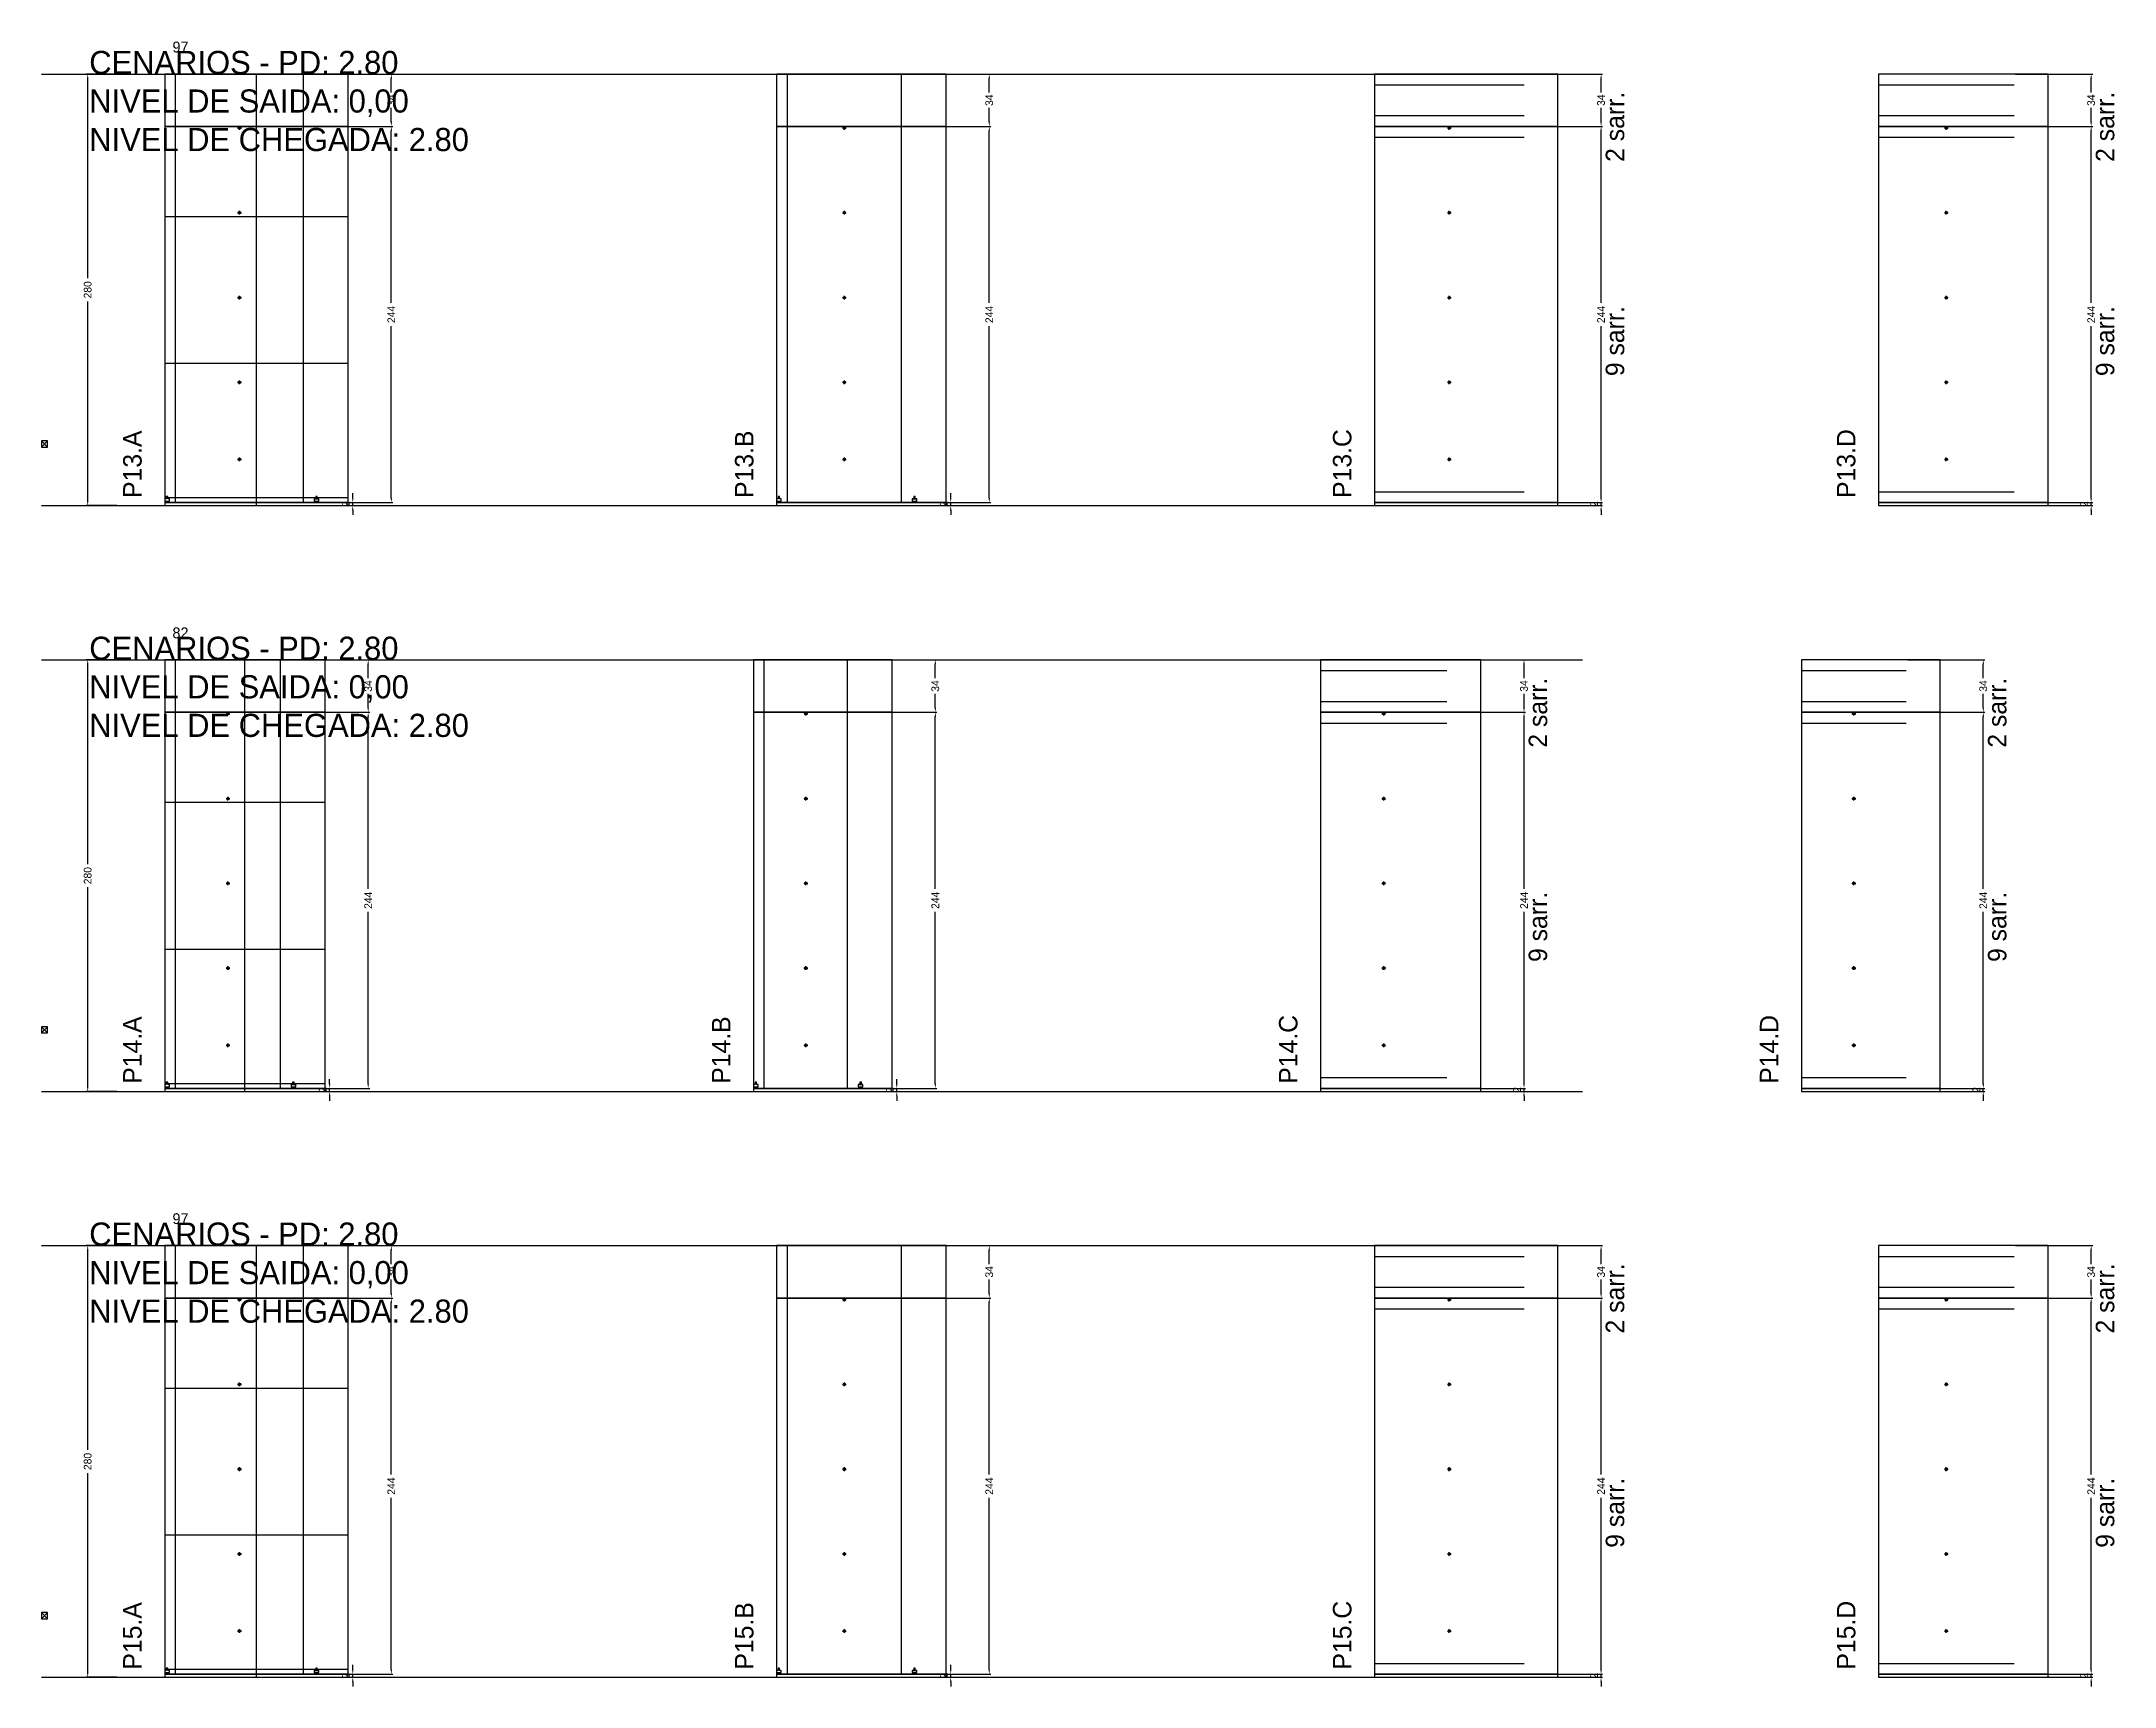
# Model space of a CAD drawing. Header units: centimetres. Extents: x -10500 to 4141, y -7986 to 295.
# Drawn here: x -7000 to -5655, y -5706 to -4639 of the extents above; entities that cross this region are included whole.
import ezdxf

# ---------------------------------------------------------------- set-up
doc = ezdxf.new("R2010")
doc.units = ezdxf.units.CM
doc.linetypes.add('DASHED', pattern=[2, -2])
for name, color, linetype in [('COTA', 241, 'Continuous'), ('COTAS FURACAO', 16, 'Continuous'), ('Madeira', 30, 'Continuous'), ('NOMENCLATURA', 7, 'Continuous'), ('Nível', 160, 'Continuous'), ('Painéis', 200, 'Continuous'), ('Perfil Metálico', 150, 'Continuous'), ('SARR_2.2x7', 40, 'Continuous'), ('SARRAFO DE PRESSAO', 200, 'Continuous'), ('texto', 7, 'Continuous')]:
    doc.layers.add(name, color=color, linetype=linetype)
doc.dimstyles.new('PAINEL-NOVA', dxfattribs={"dimtxt": 5, "dimasz": 3, "dimexe": 1, "dimexo": 1, "dimgap": 1, "dimtad": 1, "dimcen": 2.5, "dimazin": 3, "dimtfac": 1, "dimtmove": 0, "dimatfit": 3})

msp = doc.modelspace()

# ---------------------------------------------------------------- texts
at = {"layer": 'NOMENCLATURA'}
for s, p in [('CENARIOS - PD: 2.80', (-6969, -4660)), ('NIVEL DE SAIDA: 0,00', (-6969, -4685)), ('NIVEL DE CHEGADA: 2.80', (-6969, -4710)), ('CENARIOS - PD: 2.80', (-6969, -5040)), ('NIVEL DE SAIDA: 0,00', (-6969, -5065)), ('NIVEL DE CHEGADA: 2.80', (-6969, -5090)), ('CENARIOS - PD: 2.80', (-6969, -5420)), ('NIVEL DE SAIDA: 0,00', (-6969, -5445)), ('NIVEL DE CHEGADA: 2.80', (-6969, -5470))]:
    msp.add_text(s, height=15, dxfattribs=at).set_placement(p)
for s, p in [('2 sarr.', (-5973, -4717)), ('2 sarr.', (-5655, -4717)), ('9 sarr.', (-5973, -4856)), ('9 sarr.', (-5655, -4856)), ('P13.A', (-6935, -4935)), ('P13.B', (-6538, -4935)), ('P13.C', (-6150, -4935)), ('P13.D', (-5823, -4935)), ('2 sarr.', (-6023, -5097)), ('2 sarr.', (-5725, -5097)), ('9 sarr.', (-6023, -5236)), ('9 sarr.', (-5725, -5236)), ('P14.A', (-6935, -5315)), ('P14.B', (-6553, -5315)), ('P14.C', (-6185, -5315)), ('P14.D', (-5873, -5315)), ('2 sarr.', (-5973, -5477)), ('2 sarr.', (-5655, -5477)), ('9 sarr.', (-5973, -5616)), ('9 sarr.', (-5655, -5616)), ('P15.A', (-6935, -5695)), ('P15.B', (-6538, -5695)), ('P15.C', (-6150, -5695)), ('P15.D', (-5823, -5695))]:
    msp.add_text(s, height=12, rotation=90, dxfattribs=at).set_placement(p)
at = {"layer": 'texto'}
for s, p in [('97', (-6915, -4646)), ('82', (-6915, -5026)), ('97', (-6915, -5406))]:
    msp.add_text(s, height=7, dxfattribs=at).set_placement(p)

# ---------------------------------------------------------------- blocks, each defined once
blk = doc.blocks.new('_CLOSEDFILLED')
at = {"color": 0, "linetype": 'BYBLOCK'}
blk.add_solid([(-1, 0.16), (0, 0), (-1, -0.16)], dxfattribs=at)
blk = doc.blocks.new('*D365')
for p, q in [((-6951, -5420), (-6971, -5420)), ((-6970, -5552.5), (-6970, -5423)), ((-6970, -5697), (-6970, -5567.5)), ((-6951, -5700), (-6971, -5700))]:
    blk.add_line(p, q)
at = {"layer": 'Defpoints'}
for p in [(-6950, -5420), (-6970, -5700), (-6950, -5700)]:
    blk.add_point(p, dxfattribs=at)
at = {"layer": 'COTA', "xscale": 3, "yscale": 3}
for p, rotation in [((-6970, -5420), 90), ((-6970, -5700), 270)]:
    blk.add_blockref('_CLOSEDFILLED', p, dxfattribs=dict(at, rotation=rotation))
at = {"layer": 'COTA', "insert": (-6970, -5560), "char_height": 5, "attachment_point": 5, "rotation": 90}
blk.add_mtext('280', dxfattribs=at)
blk = doc.blocks.new('MULDURA')
at = {"layer": 'Paineis'}
for p, q in [((0, 0), (4, 4)), ((4, 0), (0, 4))]:
    blk.add_line(p, q, dxfattribs=at)
blk.add_lwpolyline([(0, 0), (4, 0), (4, 4), (0, 4)], close=True, dxfattribs=at)
blk = doc.blocks.new('*D367')
for p, q in [((-6822, -5454), (-6772, -5454)), ((-6773, -5568.5), (-6773, -5457)), ((-6773, -5695), (-6773, -5583.5)), ((-6822, -5698), (-6772, -5698))]:
    blk.add_line(p, q)
at = {"layer": 'Defpoints'}
for p in [(-6823, -5454), (-6823, -5698), (-6773, -5698)]:
    blk.add_point(p, dxfattribs=at)
at = {"layer": 'COTA', "xscale": 3, "yscale": 3}
for p, rotation in [((-6773, -5454), 90), ((-6773, -5698), 270)]:
    blk.add_blockref('_CLOSEDFILLED', p, dxfattribs=dict(at, rotation=rotation))
at = {"layer": 'COTA', "insert": (-6773, -5576), "char_height": 5, "attachment_point": 5, "rotation": 90}
blk.add_mtext('244', dxfattribs=at)
blk = doc.blocks.new('*D368')
for p, q in [((-6822, -5420), (-6772, -5420)), ((-6773, -5432), (-6773, -5423)), ((-6773, -5451), (-6773, -5442)), ((-6822, -5454), (-6772, -5454))]:
    blk.add_line(p, q)
at = {"layer": 'Defpoints'}
for p in [(-6823, -5420), (-6823, -5454), (-6773, -5454)]:
    blk.add_point(p, dxfattribs=at)
at = {"layer": 'COTA', "xscale": 3, "yscale": 3}
for p, rotation in [((-6773, -5420), 90), ((-6773, -5454), 270)]:
    blk.add_blockref('_CLOSEDFILLED', p, dxfattribs=dict(at, rotation=rotation))
at = {"layer": 'COTA', "insert": (-6773, -5437), "char_height": 5, "attachment_point": 5, "rotation": 90}
blk.add_mtext('34', dxfattribs=at)
blk = doc.blocks.new('SLIPTEE')
at = {"layer": 'Paineis'}
blk.add_lwpolyline([(0, 0), (3, 0), (3, 1.5), (2, 1.5), (2, 3), (1, 3), (1, 1.5), (0, 1.5)], close=True, dxfattribs=at)
blk = doc.blocks.new('SLIPTDD')
at = {"layer": 'Paineis'}
blk.add_line((0, 1.5), (3, 1.5), dxfattribs=at)
blk.add_lwpolyline([(0, 0), (3, 0), (3, 1.5), (2, 1.5), (2, 3), (1, 3), (1, 1.5), (0, 1.5)], close=True, dxfattribs=at)
blk = doc.blocks.new('furacao')
at = {"layer": 'COTAS FURACAO'}
for p, q in [((-1.2, 0), (1.2, 0)), ((0, -1.2), (0, 1.2))]:
    blk.add_line(p, q, dxfattribs=at)
blk.add_circle((0, 0), 0.8, dxfattribs=at)
blk = doc.blocks.new('*D370')
for p, q in [((-6434, -5454), (-6384, -5454)), ((-6385, -5568.5), (-6385, -5457)), ((-6385, -5695), (-6385, -5583.5)), ((-6434, -5698), (-6384, -5698))]:
    blk.add_line(p, q)
at = {"layer": 'Defpoints'}
for p in [(-6435, -5454), (-6435, -5698), (-6385, -5698)]:
    blk.add_point(p, dxfattribs=at)
at = {"layer": 'COTA', "xscale": 3, "yscale": 3}
for p, rotation in [((-6385, -5454), 90), ((-6385, -5698), 270)]:
    blk.add_blockref('_CLOSEDFILLED', p, dxfattribs=dict(at, rotation=rotation))
at = {"layer": 'COTA', "insert": (-6385, -5576), "char_height": 5, "attachment_point": 5, "rotation": 90}
blk.add_mtext('244', dxfattribs=at)
blk = doc.blocks.new('*D371')
for p, q in [((-6434, -5420), (-6384, -5420)), ((-6385, -5432), (-6385, -5423)), ((-6385, -5451), (-6385, -5442)), ((-6434, -5454), (-6384, -5454))]:
    blk.add_line(p, q)
at = {"layer": 'Defpoints'}
for p in [(-6435, -5420), (-6435, -5454), (-6385, -5454)]:
    blk.add_point(p, dxfattribs=at)
at = {"layer": 'COTA', "xscale": 3, "yscale": 3}
for p, rotation in [((-6385, -5420), 90), ((-6385, -5454), 270)]:
    blk.add_blockref('_CLOSEDFILLED', p, dxfattribs=dict(at, rotation=rotation))
at = {"layer": 'COTA', "insert": (-6385, -5437), "char_height": 5, "attachment_point": 5, "rotation": 90}
blk.add_mtext('34', dxfattribs=at)
blk = doc.blocks.new('*D373')
for p, q in [((-6037, -5454), (-5987, -5454)), ((-5988, -5568.5), (-5988, -5457)), ((-5988, -5695), (-5988, -5583.5)), ((-6037, -5698), (-5987, -5698))]:
    blk.add_line(p, q)
at = {"layer": 'Defpoints'}
for p in [(-6038, -5454), (-6038, -5698), (-5988, -5698)]:
    blk.add_point(p, dxfattribs=at)
at = {"layer": 'COTA', "xscale": 3, "yscale": 3}
for p, rotation in [((-5988, -5454), 90), ((-5988, -5698), 270)]:
    blk.add_blockref('_CLOSEDFILLED', p, dxfattribs=dict(at, rotation=rotation))
at = {"layer": 'COTA', "insert": (-5988, -5576), "char_height": 5, "attachment_point": 5, "rotation": 90}
blk.add_mtext('244', dxfattribs=at)
blk = doc.blocks.new('*D374')
for p, q in [((-6037, -5420), (-5987, -5420)), ((-5988, -5432), (-5988, -5423)), ((-5988, -5451), (-5988, -5442)), ((-6037, -5454), (-5987, -5454))]:
    blk.add_line(p, q)
at = {"layer": 'Defpoints'}
for p in [(-6038, -5420), (-6038, -5454), (-5988, -5454)]:
    blk.add_point(p, dxfattribs=at)
at = {"layer": 'COTA', "xscale": 3, "yscale": 3}
for p, rotation in [((-5988, -5420), 90), ((-5988, -5454), 270)]:
    blk.add_blockref('_CLOSEDFILLED', p, dxfattribs=dict(at, rotation=rotation))
at = {"layer": 'COTA', "insert": (-5988, -5437), "char_height": 5, "attachment_point": 5, "rotation": 90}
blk.add_mtext('34', dxfattribs=at)
blk = doc.blocks.new('*D376')
for p, q in [((-5719, -5454), (-5669, -5454)), ((-5670, -5568.5), (-5670, -5457)), ((-5670, -5695), (-5670, -5583.5)), ((-5719, -5698), (-5669, -5698))]:
    blk.add_line(p, q)
at = {"layer": 'Defpoints'}
for p in [(-5720, -5454), (-5720, -5698), (-5670, -5698)]:
    blk.add_point(p, dxfattribs=at)
at = {"layer": 'COTA', "xscale": 3, "yscale": 3}
for p, rotation in [((-5670, -5454), 90), ((-5670, -5698), 270)]:
    blk.add_blockref('_CLOSEDFILLED', p, dxfattribs=dict(at, rotation=rotation))
at = {"layer": 'COTA', "insert": (-5670, -5576), "char_height": 5, "attachment_point": 5, "rotation": 90}
blk.add_mtext('244', dxfattribs=at)
blk = doc.blocks.new('*D377')
for p, q in [((-5719, -5420), (-5669, -5420)), ((-5670, -5432), (-5670, -5423)), ((-5670, -5451), (-5670, -5442)), ((-5719, -5454), (-5669, -5454))]:
    blk.add_line(p, q)
at = {"layer": 'Defpoints'}
for p in [(-5720, -5420), (-5720, -5454), (-5670, -5454)]:
    blk.add_point(p, dxfattribs=at)
at = {"layer": 'COTA', "xscale": 3, "yscale": 3}
for p, rotation in [((-5670, -5420), 90), ((-5670, -5454), 270)]:
    blk.add_blockref('_CLOSEDFILLED', p, dxfattribs=dict(at, rotation=rotation))
at = {"layer": 'COTA', "insert": (-5670, -5437), "char_height": 5, "attachment_point": 5, "rotation": 90}
blk.add_mtext('34', dxfattribs=at)
blk = doc.blocks.new('*D339')
for p, q in [((-6951, -5040), (-6971, -5040)), ((-6970, -5172.5), (-6970, -5043)), ((-6970, -5317), (-6970, -5187.5)), ((-6951, -5320), (-6971, -5320))]:
    blk.add_line(p, q)
at = {"layer": 'Defpoints'}
for p in [(-6950, -5040), (-6970, -5320), (-6950, -5320)]:
    blk.add_point(p, dxfattribs=at)
at = {"layer": 'COTA', "xscale": 3, "yscale": 3}
for p, rotation in [((-6970, -5040), 90), ((-6970, -5320), 270)]:
    blk.add_blockref('_CLOSEDFILLED', p, dxfattribs=dict(at, rotation=rotation))
at = {"layer": 'COTA', "insert": (-6970, -5180), "char_height": 5, "attachment_point": 5, "rotation": 90}
blk.add_mtext('280', dxfattribs=at)
blk = doc.blocks.new('*D341')
for p, q in [((-6837, -5074), (-6787, -5074)), ((-6788, -5188.5), (-6788, -5077)), ((-6788, -5315), (-6788, -5203.5)), ((-6837, -5318), (-6787, -5318))]:
    blk.add_line(p, q)
at = {"layer": 'Defpoints'}
for p in [(-6838, -5074), (-6838, -5318), (-6788, -5318)]:
    blk.add_point(p, dxfattribs=at)
at = {"layer": 'COTA', "xscale": 3, "yscale": 3}
for p, rotation in [((-6788, -5074), 90), ((-6788, -5318), 270)]:
    blk.add_blockref('_CLOSEDFILLED', p, dxfattribs=dict(at, rotation=rotation))
at = {"layer": 'COTA', "insert": (-6788, -5196), "char_height": 5, "attachment_point": 5, "rotation": 90}
blk.add_mtext('244', dxfattribs=at)
blk = doc.blocks.new('*D342')
for p, q in [((-6837, -5040), (-6787, -5040)), ((-6788, -5052), (-6788, -5043)), ((-6788, -5071), (-6788, -5062)), ((-6837, -5074), (-6787, -5074))]:
    blk.add_line(p, q)
at = {"layer": 'Defpoints'}
for p in [(-6838, -5040), (-6838, -5074), (-6788, -5074)]:
    blk.add_point(p, dxfattribs=at)
at = {"layer": 'COTA', "xscale": 3, "yscale": 3}
for p, rotation in [((-6788, -5040), 90), ((-6788, -5074), 270)]:
    blk.add_blockref('_CLOSEDFILLED', p, dxfattribs=dict(at, rotation=rotation))
at = {"layer": 'COTA', "insert": (-6788, -5057), "char_height": 5, "attachment_point": 5, "rotation": 90}
blk.add_mtext('34', dxfattribs=at)
blk = doc.blocks.new('*D344')
for p, q in [((-6469, -5074), (-6419, -5074)), ((-6420, -5188.5), (-6420, -5077)), ((-6420, -5315), (-6420, -5203.5)), ((-6469, -5318), (-6419, -5318))]:
    blk.add_line(p, q)
at = {"layer": 'Defpoints'}
for p in [(-6470, -5074), (-6470, -5318), (-6420, -5318)]:
    blk.add_point(p, dxfattribs=at)
at = {"layer": 'COTA', "xscale": 3, "yscale": 3}
for p, rotation in [((-6420, -5074), 90), ((-6420, -5318), 270)]:
    blk.add_blockref('_CLOSEDFILLED', p, dxfattribs=dict(at, rotation=rotation))
at = {"layer": 'COTA', "insert": (-6420, -5196), "char_height": 5, "attachment_point": 5, "rotation": 90}
blk.add_mtext('244', dxfattribs=at)
blk = doc.blocks.new('*D345')
for p, q in [((-6469, -5040), (-6419, -5040)), ((-6420, -5052), (-6420, -5043)), ((-6420, -5071), (-6420, -5062)), ((-6469, -5074), (-6419, -5074))]:
    blk.add_line(p, q)
at = {"layer": 'Defpoints'}
for p in [(-6470, -5040), (-6470, -5074), (-6420, -5074)]:
    blk.add_point(p, dxfattribs=at)
at = {"layer": 'COTA', "xscale": 3, "yscale": 3}
for p, rotation in [((-6420, -5040), 90), ((-6420, -5074), 270)]:
    blk.add_blockref('_CLOSEDFILLED', p, dxfattribs=dict(at, rotation=rotation))
at = {"layer": 'COTA', "insert": (-6420, -5057), "char_height": 5, "attachment_point": 5, "rotation": 90}
blk.add_mtext('34', dxfattribs=at)
blk = doc.blocks.new('*D347')
for p, q in [((-6087, -5074), (-6037, -5074)), ((-6038, -5188.5), (-6038, -5077)), ((-6038, -5315), (-6038, -5203.5)), ((-6087, -5318), (-6037, -5318))]:
    blk.add_line(p, q)
at = {"layer": 'Defpoints'}
for p in [(-6088, -5074), (-6088, -5318), (-6038, -5318)]:
    blk.add_point(p, dxfattribs=at)
at = {"layer": 'COTA', "xscale": 3, "yscale": 3}
for p, rotation in [((-6038, -5074), 90), ((-6038, -5318), 270)]:
    blk.add_blockref('_CLOSEDFILLED', p, dxfattribs=dict(at, rotation=rotation))
at = {"layer": 'COTA', "insert": (-6038, -5196), "char_height": 5, "attachment_point": 5, "rotation": 90}
blk.add_mtext('244', dxfattribs=at)
blk = doc.blocks.new('*D348')
for p, q in [((-6087, -5040), (-6037, -5040)), ((-6038, -5052), (-6038, -5043)), ((-6038, -5071), (-6038, -5062)), ((-6087, -5074), (-6037, -5074))]:
    blk.add_line(p, q)
at = {"layer": 'Defpoints'}
for p in [(-6088, -5040), (-6088, -5074), (-6038, -5074)]:
    blk.add_point(p, dxfattribs=at)
at = {"layer": 'COTA', "xscale": 3, "yscale": 3}
for p, rotation in [((-6038, -5040), 90), ((-6038, -5074), 270)]:
    blk.add_blockref('_CLOSEDFILLED', p, dxfattribs=dict(at, rotation=rotation))
at = {"layer": 'COTA', "insert": (-6038, -5057), "char_height": 5, "attachment_point": 5, "rotation": 90}
blk.add_mtext('34', dxfattribs=at)
blk = doc.blocks.new('*D350')
for p, q in [((-5789, -5074), (-5739, -5074)), ((-5740, -5188.5), (-5740, -5077)), ((-5740, -5315), (-5740, -5203.5)), ((-5789, -5318), (-5739, -5318))]:
    blk.add_line(p, q)
at = {"layer": 'Defpoints'}
for p in [(-5790, -5074), (-5790, -5318), (-5740, -5318)]:
    blk.add_point(p, dxfattribs=at)
at = {"layer": 'COTA', "xscale": 3, "yscale": 3}
for p, rotation in [((-5740, -5074), 90), ((-5740, -5318), 270)]:
    blk.add_blockref('_CLOSEDFILLED', p, dxfattribs=dict(at, rotation=rotation))
at = {"layer": 'COTA', "insert": (-5740, -5196), "char_height": 5, "attachment_point": 5, "rotation": 90}
blk.add_mtext('244', dxfattribs=at)
blk = doc.blocks.new('*D351')
for p, q in [((-5789, -5040), (-5739, -5040)), ((-5740, -5052), (-5740, -5043)), ((-5740, -5071), (-5740, -5062)), ((-5789, -5074), (-5739, -5074))]:
    blk.add_line(p, q)
at = {"layer": 'Defpoints'}
for p in [(-5790, -5040), (-5790, -5074), (-5740, -5074)]:
    blk.add_point(p, dxfattribs=at)
at = {"layer": 'COTA', "xscale": 3, "yscale": 3}
for p, rotation in [((-5740, -5040), 90), ((-5740, -5074), 270)]:
    blk.add_blockref('_CLOSEDFILLED', p, dxfattribs=dict(at, rotation=rotation))
at = {"layer": 'COTA', "insert": (-5740, -5057), "char_height": 5, "attachment_point": 5, "rotation": 90}
blk.add_mtext('34', dxfattribs=at)
blk = doc.blocks.new('*D313')
for p, q in [((-6951, -4660), (-6971, -4660)), ((-6970, -4792.5), (-6970, -4663)), ((-6970, -4937), (-6970, -4807.5)), ((-6951, -4940), (-6971, -4940))]:
    blk.add_line(p, q)
at = {"layer": 'Defpoints'}
for p in [(-6950, -4660), (-6970, -4940), (-6950, -4940)]:
    blk.add_point(p, dxfattribs=at)
at = {"layer": 'COTA', "xscale": 3, "yscale": 3}
for p, rotation in [((-6970, -4660), 90), ((-6970, -4940), 270)]:
    blk.add_blockref('_CLOSEDFILLED', p, dxfattribs=dict(at, rotation=rotation))
at = {"layer": 'COTA', "insert": (-6970, -4800), "char_height": 5, "attachment_point": 5, "rotation": 90}
blk.add_mtext('280', dxfattribs=at)
blk = doc.blocks.new('*D315')
for p, q in [((-6822, -4694), (-6772, -4694)), ((-6773, -4808.5), (-6773, -4697)), ((-6773, -4935), (-6773, -4823.5)), ((-6822, -4938), (-6772, -4938))]:
    blk.add_line(p, q)
at = {"layer": 'Defpoints'}
for p in [(-6823, -4694), (-6823, -4938), (-6773, -4938)]:
    blk.add_point(p, dxfattribs=at)
at = {"layer": 'COTA', "xscale": 3, "yscale": 3}
for p, rotation in [((-6773, -4694), 90), ((-6773, -4938), 270)]:
    blk.add_blockref('_CLOSEDFILLED', p, dxfattribs=dict(at, rotation=rotation))
at = {"layer": 'COTA', "insert": (-6773, -4816), "char_height": 5, "attachment_point": 5, "rotation": 90}
blk.add_mtext('244', dxfattribs=at)
blk = doc.blocks.new('*D316')
for p, q in [((-6822, -4660), (-6772, -4660)), ((-6773, -4672), (-6773, -4663)), ((-6822, -4694), (-6772, -4694)), ((-6773, -4691), (-6773, -4682))]:
    blk.add_line(p, q)
at = {"layer": 'Defpoints'}
for p in [(-6823, -4660), (-6823, -4694), (-6773, -4694)]:
    blk.add_point(p, dxfattribs=at)
at = {"layer": 'COTA', "xscale": 3, "yscale": 3}
for p, rotation in [((-6773, -4660), 90), ((-6773, -4694), 270)]:
    blk.add_blockref('_CLOSEDFILLED', p, dxfattribs=dict(at, rotation=rotation))
at = {"layer": 'COTA', "insert": (-6773, -4677), "char_height": 5, "attachment_point": 5, "rotation": 90}
blk.add_mtext('34', dxfattribs=at)
blk = doc.blocks.new('*D318')
for p, q in [((-6434, -4694), (-6384, -4694)), ((-6385, -4808.5), (-6385, -4697)), ((-6385, -4935), (-6385, -4823.5)), ((-6434, -4938), (-6384, -4938))]:
    blk.add_line(p, q)
at = {"layer": 'Defpoints'}
for p in [(-6435, -4694), (-6435, -4938), (-6385, -4938)]:
    blk.add_point(p, dxfattribs=at)
at = {"layer": 'COTA', "xscale": 3, "yscale": 3}
for p, rotation in [((-6385, -4694), 90), ((-6385, -4938), 270)]:
    blk.add_blockref('_CLOSEDFILLED', p, dxfattribs=dict(at, rotation=rotation))
at = {"layer": 'COTA', "insert": (-6385, -4816), "char_height": 5, "attachment_point": 5, "rotation": 90}
blk.add_mtext('244', dxfattribs=at)
blk = doc.blocks.new('*D319')
for p, q in [((-6434, -4660), (-6384, -4660)), ((-6385, -4672), (-6385, -4663)), ((-6434, -4694), (-6384, -4694)), ((-6385, -4691), (-6385, -4682))]:
    blk.add_line(p, q)
at = {"layer": 'Defpoints'}
for p in [(-6435, -4660), (-6435, -4694), (-6385, -4694)]:
    blk.add_point(p, dxfattribs=at)
at = {"layer": 'COTA', "xscale": 3, "yscale": 3}
for p, rotation in [((-6385, -4660), 90), ((-6385, -4694), 270)]:
    blk.add_blockref('_CLOSEDFILLED', p, dxfattribs=dict(at, rotation=rotation))
at = {"layer": 'COTA', "insert": (-6385, -4677), "char_height": 5, "attachment_point": 5, "rotation": 90}
blk.add_mtext('34', dxfattribs=at)
blk = doc.blocks.new('*D321')
for p, q in [((-6037, -4694), (-5987, -4694)), ((-5988, -4808.5), (-5988, -4697)), ((-5988, -4935), (-5988, -4823.5)), ((-6037, -4938), (-5987, -4938))]:
    blk.add_line(p, q)
at = {"layer": 'Defpoints'}
for p in [(-6038, -4694), (-6038, -4938), (-5988, -4938)]:
    blk.add_point(p, dxfattribs=at)
at = {"layer": 'COTA', "xscale": 3, "yscale": 3}
for p, rotation in [((-5988, -4694), 90), ((-5988, -4938), 270)]:
    blk.add_blockref('_CLOSEDFILLED', p, dxfattribs=dict(at, rotation=rotation))
at = {"layer": 'COTA', "insert": (-5988, -4816), "char_height": 5, "attachment_point": 5, "rotation": 90}
blk.add_mtext('244', dxfattribs=at)
blk = doc.blocks.new('*D322')
for p, q in [((-6037, -4660), (-5987, -4660)), ((-5988, -4672), (-5988, -4663)), ((-6037, -4694), (-5987, -4694)), ((-5988, -4691), (-5988, -4682))]:
    blk.add_line(p, q)
at = {"layer": 'Defpoints'}
for p in [(-6038, -4660), (-6038, -4694), (-5988, -4694)]:
    blk.add_point(p, dxfattribs=at)
at = {"layer": 'COTA', "xscale": 3, "yscale": 3}
for p, rotation in [((-5988, -4660), 90), ((-5988, -4694), 270)]:
    blk.add_blockref('_CLOSEDFILLED', p, dxfattribs=dict(at, rotation=rotation))
at = {"layer": 'COTA', "insert": (-5988, -4677), "char_height": 5, "attachment_point": 5, "rotation": 90}
blk.add_mtext('34', dxfattribs=at)
blk = doc.blocks.new('*D324')
for p, q in [((-5719, -4694), (-5669, -4694)), ((-5670, -4808.5), (-5670, -4697)), ((-5670, -4935), (-5670, -4823.5)), ((-5719, -4938), (-5669, -4938))]:
    blk.add_line(p, q)
at = {"layer": 'Defpoints'}
for p in [(-5720, -4694), (-5720, -4938), (-5670, -4938)]:
    blk.add_point(p, dxfattribs=at)
at = {"layer": 'COTA', "xscale": 3, "yscale": 3}
for p, rotation in [((-5670, -4694), 90), ((-5670, -4938), 270)]:
    blk.add_blockref('_CLOSEDFILLED', p, dxfattribs=dict(at, rotation=rotation))
at = {"layer": 'COTA', "insert": (-5670, -4816), "char_height": 5, "attachment_point": 5, "rotation": 90}
blk.add_mtext('244', dxfattribs=at)
blk = doc.blocks.new('*D325')
for p, q in [((-5719, -4660), (-5669, -4660)), ((-5670, -4672), (-5670, -4663)), ((-5719, -4694), (-5669, -4694)), ((-5670, -4691), (-5670, -4682))]:
    blk.add_line(p, q)
at = {"layer": 'Defpoints'}
for p in [(-5720, -4660), (-5720, -4694), (-5670, -4694)]:
    blk.add_point(p, dxfattribs=at)
at = {"layer": 'COTA', "xscale": 3, "yscale": 3}
for p, rotation in [((-5670, -4660), 90), ((-5670, -4694), 270)]:
    blk.add_blockref('_CLOSEDFILLED', p, dxfattribs=dict(at, rotation=rotation))
at = {"layer": 'COTA', "insert": (-5670, -4677), "char_height": 5, "attachment_point": 5, "rotation": 90}
blk.add_mtext('34', dxfattribs=at)

# ---------------------------------------------------------------- dimensions: what is measured, and where the dimension line sits
at = {"layer": 'COTA'}
for base, p1, p2, picture, middle in [((-6970, -4940), (-6950, -4940), (-6950, -4660), '*D313', (-6970, -4800)), ((-6773, -4694), (-6823, -4694), (-6823, -4660), '*D316', (-6773, -4677)), ((-6385, -4694), (-6435, -4694), (-6435, -4660), '*D319', (-6385, -4677)), ((-5988, -4694), (-6038, -4694), (-6038, -4660), '*D322', (-5988, -4677)), ((-5670, -4694), (-5720, -4694), (-5720, -4660), '*D325', (-5670, -4677)), ((-6773, -4938), (-6823, -4938), (-6823, -4694), '*D315', (-6773, -4816)), ((-6385, -4938), (-6435, -4938), (-6435, -4694), '*D318', (-6385, -4816)), ((-5988, -4938), (-6038, -4938), (-6038, -4694), '*D321', (-5988, -4816)), ((-5670, -4938), (-5720, -4938), (-5720, -4694), '*D324', (-5670, -4816)), ((-6970, -5320), (-6950, -5320), (-6950, -5040), '*D339', (-6970, -5180)), ((-6788, -5074), (-6838, -5074), (-6838, -5040), '*D342', (-6788, -5057)), ((-6420, -5074), (-6470, -5074), (-6470, -5040), '*D345', (-6420, -5057)), ((-6038, -5074), (-6088, -5074), (-6088, -5040), '*D348', (-6038, -5057)), ((-5740, -5074), (-5790, -5074), (-5790, -5040), '*D351', (-5740, -5057)), ((-6788, -5318), (-6838, -5318), (-6838, -5074), '*D341', (-6788, -5196)), ((-6420, -5318), (-6470, -5318), (-6470, -5074), '*D344', (-6420, -5196)), ((-6038, -5318), (-6088, -5318), (-6088, -5074), '*D347', (-6038, -5196)), ((-5740, -5318), (-5790, -5318), (-5790, -5074), '*D350', (-5740, -5196)), ((-6970, -5700), (-6950, -5700), (-6950, -5420), '*D365', (-6970, -5560)), ((-6773, -5454), (-6823, -5454), (-6823, -5420), '*D368', (-6773, -5437)), ((-6385, -5454), (-6435, -5454), (-6435, -5420), '*D371', (-6385, -5437)), ((-5988, -5454), (-6038, -5454), (-6038, -5420), '*D374', (-5988, -5437)), ((-5670, -5454), (-5720, -5454), (-5720, -5420), '*D377', (-5670, -5437)), ((-6773, -5698), (-6823, -5698), (-6823, -5454), '*D367', (-6773, -5576)), ((-6385, -5698), (-6435, -5698), (-6435, -5454), '*D370', (-6385, -5576)), ((-5988, -5698), (-6038, -5698), (-6038, -5454), '*D373', (-5988, -5576)), ((-5670, -5698), (-5720, -5698), (-5720, -5454), '*D376', (-5670, -5576))]:
    dim = msp.add_linear_dim(base=base, p1=p1, p2=p2, angle=90, dimstyle='PAINEL-NOVA', dxfattribs=at)
    dim.commit()
    dim.dimension.update_dxf_attribs({"geometry": picture, "text_midpoint": middle})
for base, p1, p2 in [((-6798, -4940), (-6823, -4940), (-6823, -4938)), ((-6410, -4940), (-6435, -4940), (-6435, -4938)), ((-5988, -4940), (-6038, -4940), (-6038, -4938)), ((-5670, -4940), (-5720, -4940), (-5720, -4938)), ((-6813, -5320), (-6838, -5320), (-6838, -5318)), ((-6445, -5320), (-6470, -5320), (-6470, -5318)), ((-6038, -5320), (-6088, -5320), (-6088, -5318)), ((-5740, -5320), (-5790, -5320), (-5790, -5318)), ((-6798, -5700), (-6823, -5700), (-6823, -5698)), ((-6410, -5700), (-6435, -5700), (-6435, -5698)), ((-5988, -5700), (-6038, -5700), (-6038, -5698)), ((-5670, -5700), (-5720, -5700), (-5720, -5698))]:
    msp.add_linear_dim(base=base, p1=p1, p2=p2, angle=90, dimstyle='PAINEL-NOVA', dxfattribs=at).render()

# ---------------------------------------------------------------- linework, layer by layer
at = {"layer": 'Madeira'}
for points in [[(-6920, -4752.4), (-6801, -4752.4)], [(-6920, -4847.6), (-6801, -4847.6)], [(-6920, -5132.4), (-6816, -5132.4)], [(-6920, -5227.6), (-6816, -5227.6)], [(-6920, -5512.4), (-6801, -5512.4)], [(-6920, -5607.6), (-6801, -5607.6)]]:
    msp.add_lwpolyline(points, dxfattribs=at)
at = {"layer": 'Nível', "linetype": 'DASHED'}
for points in [[(-7000, -4660), (-6000, -4660)], [(-7000, -4940), (-6000, -4940)], [(-7000, -5040), (-6000, -5040)], [(-7000, -5320), (-6000, -5320)], [(-7000, -5420), (-6000, -5420)], [(-7000, -5700), (-6000, -5700)]]:
    msp.add_lwpolyline(points, dxfattribs=at)
at = {"layer": 'Painéis'}
for points in [[(-6920, -4694), (-6801, -4694), (-6801, -4660), (-6920, -4660)], [(-6920, -4940), (-6801, -4940), (-6801, -4660), (-6920, -4660)], [(-6523, -4694), (-6413, -4694), (-6413, -4660), (-6523, -4660)], [(-6135, -4694), (-6016, -4694), (-6016, -4660), (-6135, -4660)], [(-5808, -4694), (-5698, -4694), (-5698, -4660), (-5808, -4660)], [(-6920, -4938), (-6801, -4938), (-6801, -4694), (-6920, -4694)], [(-6523, -4938), (-6413, -4938), (-6413, -4694), (-6523, -4694)], [(-6135, -4938), (-6016, -4938), (-6016, -4694), (-6135, -4694)], [(-5808, -4938), (-5698, -4938), (-5698, -4694), (-5808, -4694)], [(-6920, -4940), (-6801, -4940), (-6801, -4938), (-6920, -4938)], [(-6523, -4940), (-6413, -4940), (-6413, -4938), (-6523, -4938)], [(-6135, -4940), (-6016, -4940), (-6016, -4938), (-6135, -4938)], [(-5808, -4940), (-5698, -4940), (-5698, -4938), (-5808, -4938)], [(-6920, -5074), (-6816, -5074), (-6816, -5040), (-6920, -5040)], [(-6920, -5320), (-6816, -5320), (-6816, -5040), (-6920, -5040)], [(-6538, -5074), (-6448, -5074), (-6448, -5040), (-6538, -5040)], [(-6170, -5074), (-6066, -5074), (-6066, -5040), (-6170, -5040)], [(-5858, -5074), (-5768, -5074), (-5768, -5040), (-5858, -5040)], [(-6920, -5318), (-6816, -5318), (-6816, -5074), (-6920, -5074)], [(-6538, -5318), (-6448, -5318), (-6448, -5074), (-6538, -5074)], [(-6170, -5318), (-6066, -5318), (-6066, -5074), (-6170, -5074)], [(-5858, -5318), (-5768, -5318), (-5768, -5074), (-5858, -5074)], [(-6920, -5320), (-6816, -5320), (-6816, -5318), (-6920, -5318)], [(-6538, -5320), (-6448, -5320), (-6448, -5318), (-6538, -5318)], [(-6170, -5320), (-6066, -5320), (-6066, -5318), (-6170, -5318)], [(-5858, -5320), (-5768, -5320), (-5768, -5318), (-5858, -5318)], [(-6920, -5454), (-6801, -5454), (-6801, -5420), (-6920, -5420)], [(-6920, -5700), (-6801, -5700), (-6801, -5420), (-6920, -5420)], [(-6523, -5454), (-6413, -5454), (-6413, -5420), (-6523, -5420)], [(-6135, -5454), (-6016, -5454), (-6016, -5420), (-6135, -5420)], [(-5808, -5454), (-5698, -5454), (-5698, -5420), (-5808, -5420)], [(-6920, -5698), (-6801, -5698), (-6801, -5454), (-6920, -5454)], [(-6523, -5698), (-6413, -5698), (-6413, -5454), (-6523, -5454)], [(-6135, -5698), (-6016, -5698), (-6016, -5454), (-6135, -5454)], [(-5808, -5698), (-5698, -5698), (-5698, -5454), (-5808, -5454)], [(-6920, -5700), (-6801, -5700), (-6801, -5698), (-6920, -5698)], [(-6523, -5700), (-6413, -5700), (-6413, -5698), (-6523, -5698)], [(-6135, -5700), (-6016, -5700), (-6016, -5698), (-6135, -5698)], [(-5808, -5700), (-5698, -5700), (-5698, -5698), (-5808, -5698)]]:
    msp.add_lwpolyline(points, close=True, dxfattribs=at)
at = {"layer": 'Perfil Metálico'}
for p, q in [((-6860.5, -4940), (-6860.5, -4660)), ((-6868, -5320), (-6868, -5040)), ((-6860.5, -5700), (-6860.5, -5420))]:
    msp.add_line(p, q, dxfattribs=at)
at = {"layer": 'SARR_2.2x7'}
for points in [[(-6913, -4694), (-6913, -4660)], [(-6830, -4694), (-6830, -4660)], [(-6516, -4694), (-6516, -4660)], [(-6442, -4694), (-6442, -4660)], [(-6135, -4667), (-6038, -4667)], [(-5808, -4667), (-5720, -4667)], [(-6135, -4687), (-6038, -4687)], [(-5808, -4687), (-5720, -4687)], [(-6135, -4701), (-6038, -4701)], [(-5808, -4701), (-5720, -4701)], [(-6135, -4931), (-6038, -4931)], [(-5808, -4931), (-5720, -4931)], [(-6913, -5074), (-6913, -5040)], [(-6845, -5074), (-6845, -5040)], [(-6531, -5074), (-6531, -5040)], [(-6477, -5074), (-6477, -5040)], [(-6170, -5047), (-6088, -5047)], [(-5858, -5047), (-5790, -5047)], [(-6170, -5067), (-6088, -5067)], [(-5858, -5067), (-5790, -5067)], [(-6170, -5081), (-6088, -5081)], [(-5858, -5081), (-5790, -5081)], [(-6170, -5311), (-6088, -5311)], [(-5858, -5311), (-5790, -5311)], [(-6913, -5454), (-6913, -5420)], [(-6830, -5454), (-6830, -5420)], [(-6516, -5454), (-6516, -5420)], [(-6442, -5454), (-6442, -5420)], [(-6135, -5427), (-6038, -5427)], [(-5808, -5427), (-5720, -5427)], [(-6135, -5447), (-6038, -5447)], [(-5808, -5447), (-5720, -5447)], [(-6135, -5461), (-6038, -5461)], [(-5808, -5461), (-5720, -5461)], [(-6135, -5691), (-6038, -5691)], [(-5808, -5691), (-5720, -5691)]]:
    msp.add_lwpolyline(points, dxfattribs=at)
at = {"layer": 'SARR_2.2x7', "linetype": 'DASHED'}
for points in [[(-6913, -4938), (-6913, -4694)], [(-6830, -4938), (-6830, -4694)], [(-6516, -4938), (-6516, -4694)], [(-6442, -4938), (-6442, -4694)], [(-6913, -5318), (-6913, -5074)], [(-6845, -5318), (-6845, -5074)], [(-6531, -5318), (-6531, -5074)], [(-6477, -5318), (-6477, -5074)], [(-6913, -5698), (-6913, -5454)], [(-6830, -5698), (-6830, -5454)], [(-6516, -5698), (-6516, -5454)], [(-6442, -5698), (-6442, -5454)]]:
    msp.add_lwpolyline(points, dxfattribs=at)
at = {"layer": 'SARRAFO DE PRESSAO'}
for points in [[(-6920, -4940), (-6801, -4940), (-6801, -4935), (-6920, -4935)], [(-6920, -5320), (-6816, -5320), (-6816, -5315), (-6920, -5315)], [(-6920, -5700), (-6801, -5700), (-6801, -5695), (-6920, -5695)]]:
    msp.add_lwpolyline(points, close=True, dxfattribs=at)

# ---------------------------------------------------------------- block references
at = {"layer": 'COTA'}
for name, p in [('furacao', (-6871.5, -4695)), ('furacao', (-6479, -4695)), ('furacao', (-6086.5, -4695)), ('furacao', (-5764, -4695)), ('furacao', (-6871.5, -4750)), ('furacao', (-6479, -4750)), ('furacao', (-6086.5, -4750)), ('furacao', (-5764, -4750)), ('furacao', (-6871.5, -4805)), ('furacao', (-6479, -4805)), ('furacao', (-6086.5, -4805)), ('furacao', (-5764, -4805)), ('furacao', (-6871.5, -4860)), ('furacao', (-6479, -4860)), ('furacao', (-6086.5, -4860)), ('furacao', (-5764, -4860)), ('MULDURA', (-7000, -4902)), ('furacao', (-6871.5, -4910)), ('furacao', (-6479, -4910)), ('furacao', (-6086.5, -4910)), ('furacao', (-5764, -4910)), ('SLIPTEE', (-6920, -4937)), ('SLIPTDD', (-6823, -4937)), ('SLIPTEE', (-6523, -4937)), ('SLIPTDD', (-6435, -4937)), ('furacao', (-6879, -5075)), ('furacao', (-6504, -5075)), ('furacao', (-6129, -5075)), ('furacao', (-5824, -5075)), ('furacao', (-6879, -5130)), ('furacao', (-6504, -5130)), ('furacao', (-6129, -5130)), ('furacao', (-5824, -5130)), ('furacao', (-6879, -5185)), ('furacao', (-6504, -5185)), ('furacao', (-6129, -5185)), ('furacao', (-5824, -5185)), ('furacao', (-6879, -5240)), ('furacao', (-6504, -5240)), ('furacao', (-6129, -5240)), ('furacao', (-5824, -5240)), ('MULDURA', (-7000, -5282)), ('furacao', (-6879, -5290)), ('furacao', (-6504, -5290)), ('furacao', (-6129, -5290)), ('furacao', (-5824, -5290)), ('SLIPTEE', (-6920, -5317)), ('SLIPTDD', (-6838, -5317)), ('SLIPTEE', (-6538, -5317)), ('SLIPTDD', (-6470, -5317)), ('furacao', (-6871.5, -5455)), ('furacao', (-6479, -5455)), ('furacao', (-6086.5, -5455)), ('furacao', (-5764, -5455)), ('furacao', (-6871.5, -5510)), ('furacao', (-6479, -5510)), ('furacao', (-6086.5, -5510)), ('furacao', (-5764, -5510)), ('furacao', (-6871.5, -5565)), ('furacao', (-6479, -5565)), ('furacao', (-6086.5, -5565)), ('furacao', (-5764, -5565)), ('furacao', (-6871.5, -5620)), ('furacao', (-6479, -5620)), ('furacao', (-6086.5, -5620)), ('furacao', (-5764, -5620)), ('MULDURA', (-7000, -5662)), ('furacao', (-6871.5, -5670)), ('furacao', (-6479, -5670)), ('furacao', (-6086.5, -5670)), ('furacao', (-5764, -5670)), ('SLIPTEE', (-6920, -5697)), ('SLIPTDD', (-6823, -5697)), ('SLIPTEE', (-6523, -5697)), ('SLIPTDD', (-6435, -5697))]:
    msp.add_blockref(name, p, dxfattribs=at)

msp.set_redraw_order([(e.dxf.handle, doc.entitydb.next_handle()) for e in msp.query("TEXT MTEXT ATTDEF DIMENSION ARC_DIMENSION")])  # texts and dimensions are drawn at this point

doc.saveas('drawing.dxf')
